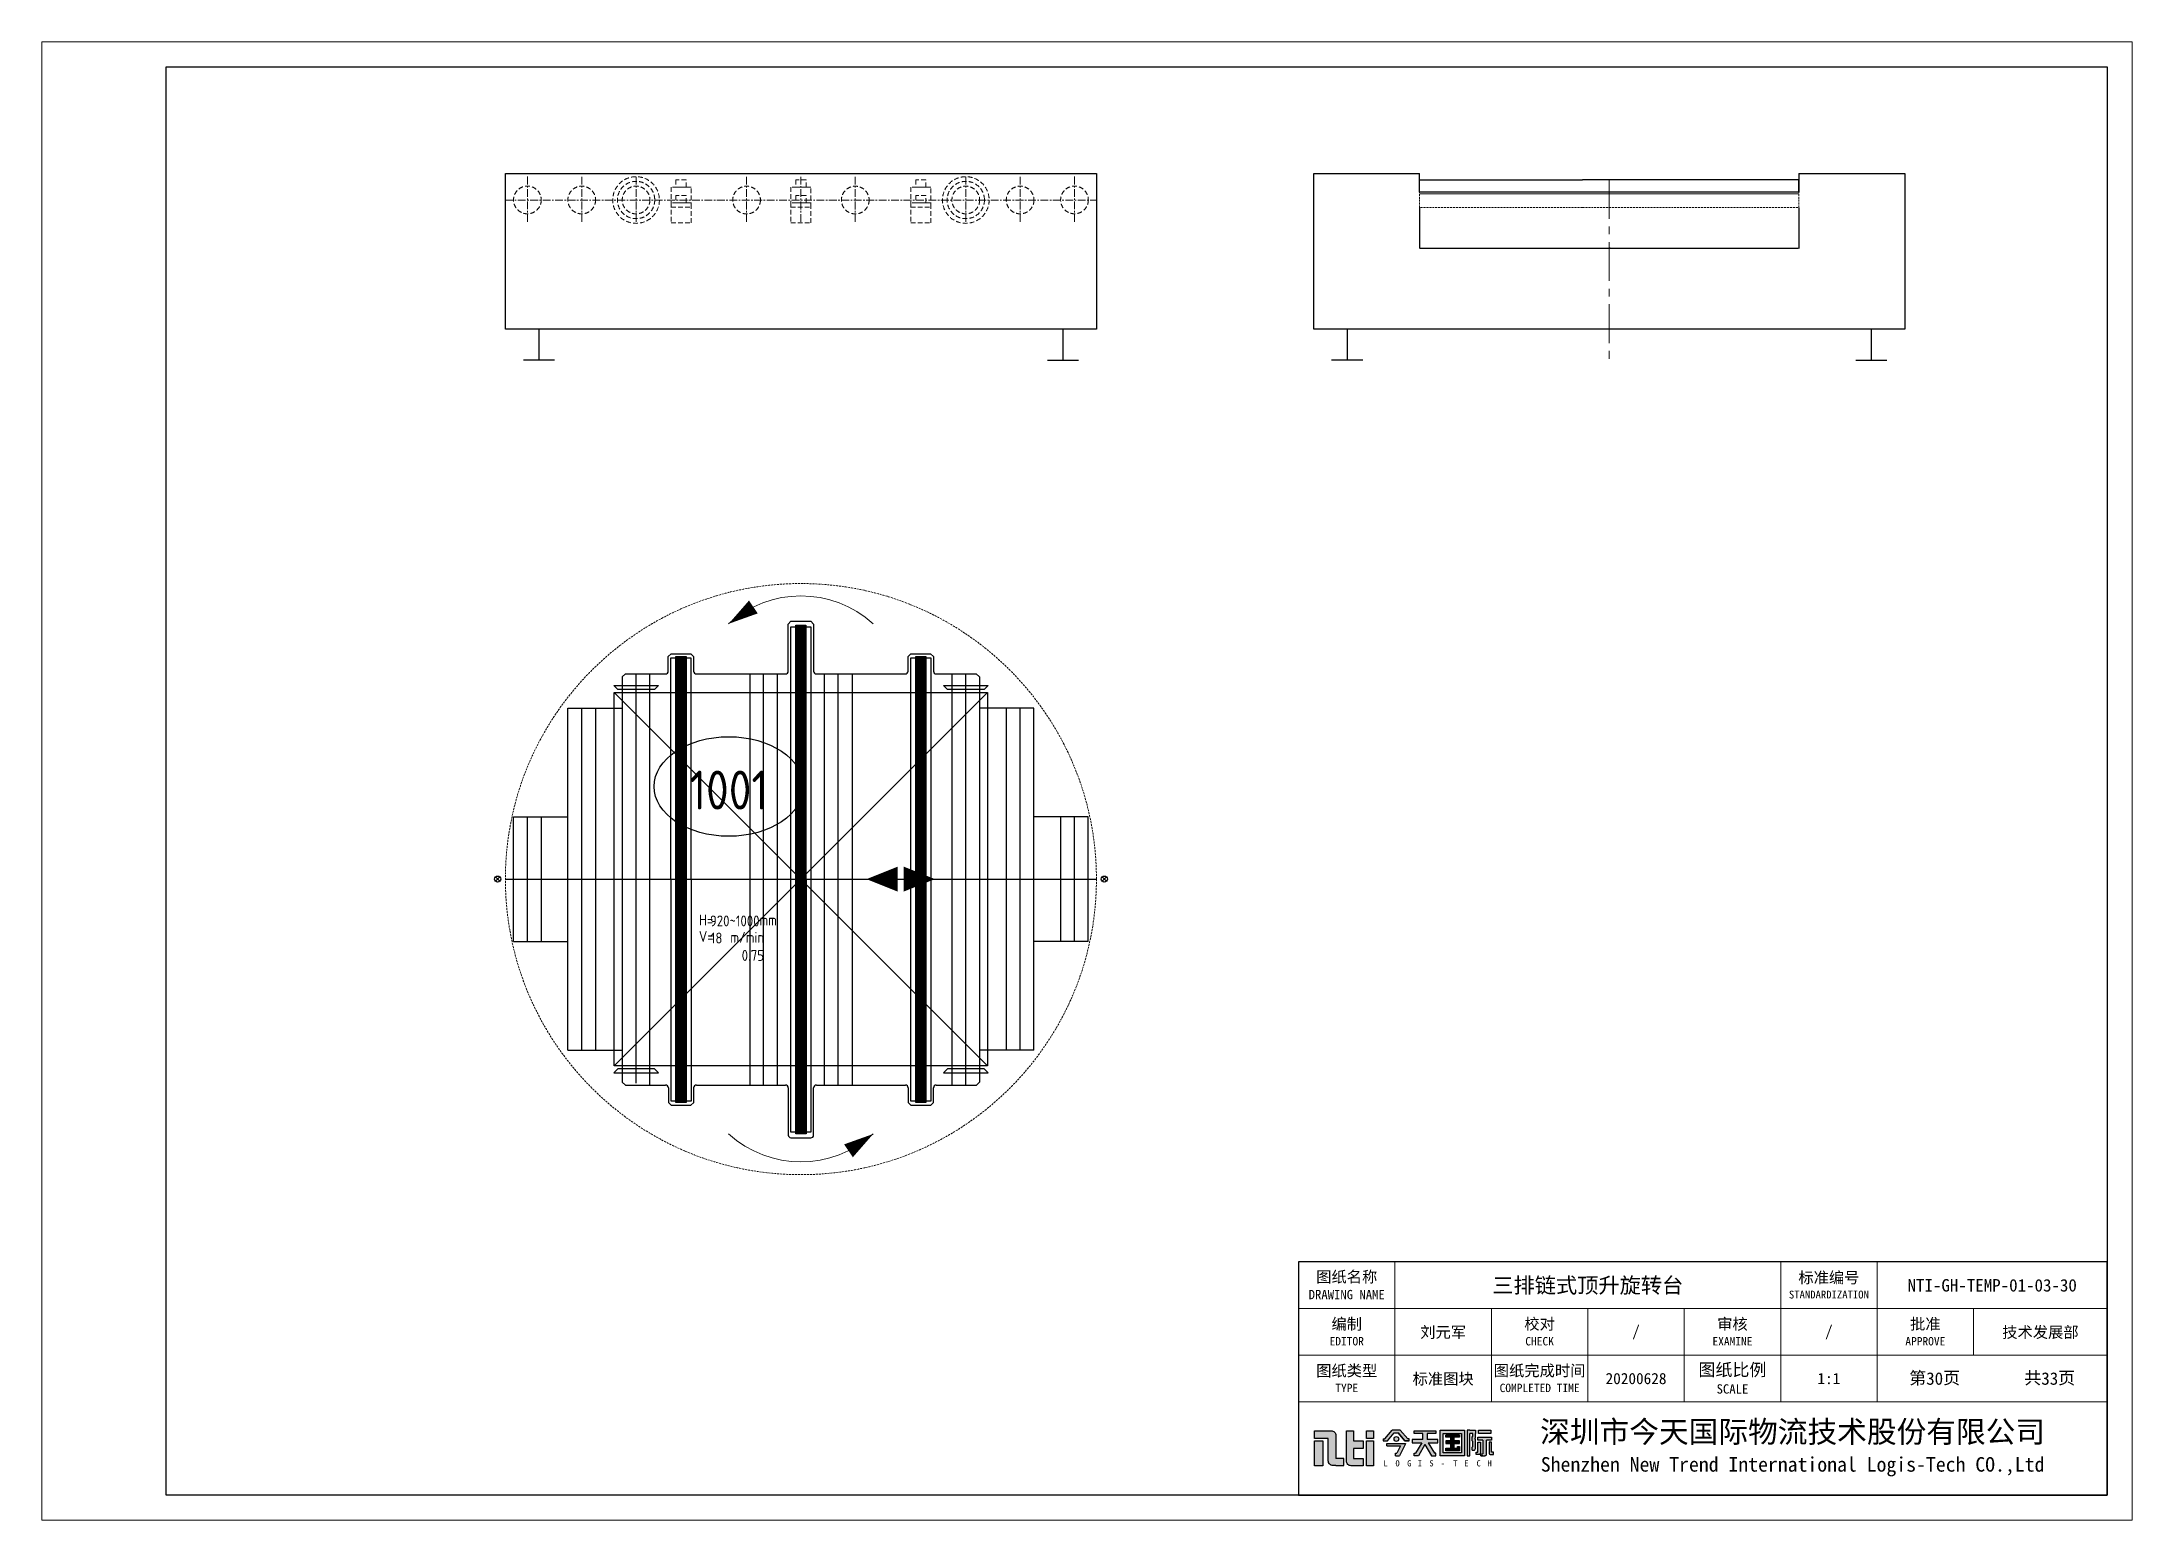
# Model space of a CAD drawing. Header units: millimetres. Extents: x 13310 to 204601, y -25828 to 2684.
# Drawn here: x 184441 to 191161, y -16324 to -11572 of the extents above; entities that cross this region are included whole.
import ezdxf
from ezdxf.enums import TextEntityAlignment as Align

# ---------------------------------------------------------------- set-up
doc = ezdxf.new("R2010")
doc.units = ezdxf.units.MM
for name, pattern in [('CENTER', [2, 1.25, -0.25, 0.25, -0.25]), ('DASHED', [0.75, 0.5, -0.25]), ('DASHED2', [9.525, 6.35, -3.175])]:
    doc.linetypes.add(name, pattern=pattern)
for name, color, linetype, lineweight in [('NTI-中心线层', 1, 'CENTER', 5), ('NTI-标注层', 3, 'Continuous', 9), ('NTI-细实线', 7, 'Continuous', 9), ('NTI-虚线层', 5, 'DASHED2', 9)]:
    doc.layers.add(name, color=color, linetype=linetype, lineweight=lineweight)
for name, color, linetype in [('NTI-功率', 6, 'Continuous'), ('NTI-电气控制', 1, 'Continuous'), ('NTI-粗实线', 7, 'Continuous'), ('NTI-编号层', 6, 'Continuous')]:
    doc.layers.add(name, color=color, linetype=linetype)
doc.layers.add('NTI-输送设备', color=7, linetype='Continuous', plot=False)
doc.styles.add('NTI标准图块应用文字样式', font='gbenor.shx', dxfattribs={"height": 3.5})
doc.styles.get("Standard").update_dxf_attribs({"font": 'gbenor.shx'})
doc.styles.add('标题栏', font='')
doc.styles.get('标题栏').set_extended_font_data('SimSun')
doc.dimstyles.new('ISO-25', dxfattribs={"dimtxt": 2.5, "dimasz": 2.5, "dimexe": 1.25, "dimexo": 0.625, "dimtad": 1, "dimtxsty": 'Standard', "dimcen": 2.5, "dimadec": 0, "dimazin": 0, "dimtfac": 1, "dimtmove": 0, "dimatfit": 3, "dimfxl": 1, "dimarcsym": 0})

# ---------------------------------------------------------------- blocks, each defined once
blk = doc.blocks.new('*U243')
for p, q in [((-842.4, 0), (-842.4, -100)), ((842.4, 0), (842.4, -100)), ((-792.4, -100), (-892.4, -100)), ((792.4, -100), (892.4, -100))]:
    blk.add_line(p, q)
blk.add_lwpolyline([(-950, 500), (950, 500), (950, 0), (-950, 0)], close=True)
at = {"layer": 'NTI-中心线层', "color": 1, "ltscale": 20}
for p, q in [((-879.4, 490.5), (-879.4, 340.5)), ((-704.7, 490.3), (-704.7, 340.3)), ((-530, 490.3), (-530, 340.3)), ((-174.7, 490.1), (-174.7, 340.1)), ((0, 490.1), (0, 340.1)), ((174.7, 490.1), (174.7, 340.1)), ((530, 490.3), (530, 340.3)), ((704.7, 490.3), (704.7, 340.3)), ((879.4, 490.5), (879.4, 340.5)), ((-950, 415.1), (950, 415.1))]:
    blk.add_line(p, q, dxfattribs=at)
at = {"layer": 'NTI-编号层', "linetype": 'DASHED', "lineweight": 9, "ltscale": 30}
for points in [[(-417.6, 341.9), (-353.4, 341.9), (-353.4, 406.2), (-417.6, 406.2)], [(-401.8, 406.2), (-369.2, 406.2), (-369.2, 429.6), (-401.8, 429.6)], [(-32.1, 341.9), (32.1, 341.9), (32.1, 406.2), (-32.1, 406.2)], [(-16.3, 406.2), (16.3, 406.2), (16.3, 429.6), (-16.3, 429.6)], [(353.4, 341.9), (417.6, 341.9), (417.6, 406.2), (353.4, 406.2)], [(369.2, 406.2), (401.8, 406.2), (401.8, 429.6), (369.2, 429.6)]]:
    blk.add_lwpolyline(points, close=True, dxfattribs=at)
at = {"layer": 'NTI-输送设备', "linetype": 'DASHED', "lineweight": 9, "ltscale": 30}
for points in [[(-401.8, 456.2), (-369.2, 456.2), (-369.2, 479.6), (-401.8, 479.6)], [(-16.3, 456.2), (16.3, 456.2), (16.3, 479.6), (-16.3, 479.6)], [(369.2, 456.2), (401.8, 456.2), (401.8, 479.6), (369.2, 479.6)], [(-417.6, 391.9), (-353.4, 391.9), (-353.4, 456.2), (-417.6, 456.2)], [(-32.1, 391.9), (32.1, 391.9), (32.1, 456.2), (-32.1, 456.2)], [(353.4, 391.9), (417.6, 391.9), (417.6, 456.2), (353.4, 456.2)]]:
    blk.add_lwpolyline(points, close=True, dxfattribs=at)
for centre, radius in [((-530, 415.3), 75), ((-530, 415.3), 60), ((530, 415.3), 75), ((530, 415.3), 60), ((-879.4, 415.5), 44.5), ((-704.7, 415.3), 44.5), ((-530, 415.3), 44.5), ((-174.7, 415.1), 44.5), ((174.7, 415.1), 44.5), ((530, 415.3), 44.5), ((704.7, 415.3), 44.5), ((879.4, 415.5), 44.5)]:
    blk.add_circle(centre, radius, dxfattribs=at)
blk = doc.blocks.new('*D242')
at = {"color": 0, "lineweight": -2, "transparency": 16777216}
for p, q in [((-610, 490.4), (-610, 359.4)), ((610, 490.4), (610, 359.4)), ((-607.5, 360.7), (607.5, 360.7))]:
    blk.add_line(p, q, dxfattribs=at)
at = {"color": 0, "transparency": 16777216}
for points in [[(-607.5, 361.1), (-607.5, 360.3), (-610, 360.7)], [(607.5, 361.1), (607.5, 360.3), (610, 360.7)]]:
    blk.add_solid(points, dxfattribs=at)
at = {"layer": 'Defpoints', "color": 0, "transparency": 16777216}
for p in [(-610, 491), (610, 491), (610, 360.7)]:
    blk.add_point(p, dxfattribs=at)
at = {"color": 0, "transparency": 16777216, "insert": (0, 362.6), "char_height": 2.5, "attachment_point": 5}
blk.add_mtext('1220', dxfattribs=at)
blk = doc.blocks.new('图块标准图框标题栏')
h = blk.add_hatch(color=1)
h.dxf.hatch_style = 1
h.paths.add_polyline_path([(-126.08, 8.76), (-127.42, 8.76), (-127.42, 4.73), (-126.08, 4.73)])
h.paths.add_polyline_path([(-124, 9.62, 0.414214), (-124.75, 10.37), (-125.22, 10.37), (-127.41, 10.37), (-127.41, 9.11), (-125.22, 9.11), (-125.22, 5.54, 0.414214), (-124.47, 4.79), (-124, 4.79), (-122.69, 4.79), (-122.69, 5.9), (-124, 5.9)])
h.paths.add_polyline_path([(-121.17, 8.75), (-121.17, 10.37), (-122.3, 10.37), (-122.3, 5.5, 0.414214), (-121.55, 4.75), (-121.17, 4.75), (-119.6, 4.75), (-119.6, 5.89), (-121.17, 5.89), (-121.17, 7.51), (-119.6, 7.51), (-119.6, 8.75)])
h.paths.add_polyline_path([(-117.97, 8.75), (-119.09, 8.75), (-119.09, 4.75), (-117.97, 4.75)])
h.paths.add_polyline_path([(-117.97, 10.37), (-119.09, 10.37), (-119.09, 9.13), (-117.97, 9.13)])
h = blk.add_hatch(color=256)
h.dxf.hatch_style = 1
h.paths.add_polyline_path([(-113.64, 10.45), (-114.96, 10.45), (-116.14, 9.05), (-116.4, 9.05), (-116.4, 8.75), (-115.7, 8.75), (-114.6, 10.05), (-114, 10.05), (-112.9, 8.75), (-112.2, 8.75), (-112.2, 9.05), (-112.45, 9.05)])
h.paths.add_polyline_path([(-113.88, 9.05, 1), (-114.66, 9.05, 1)])
h.paths.add_polyline_path([(-112.8, 8.25), (-112.8, 8.35), (-115.8, 8.35), (-115.8, 7.95), (-113.6, 7.95), (-114.2, 6.75), (-114.4, 6.75), (-114.4, 6.35), (-113.75, 6.35)])
h.paths.add_polyline_path([(-107.63, 8.95), (-109.33, 8.95), (-109.33, 9.95), (-107.93, 9.95), (-107.93, 10.35), (-111.43, 10.35), (-111.43, 9.95), (-110.03, 9.95), (-110.03, 8.95), (-111.73, 8.95), (-111.73, 8.45), (-110.19, 8.45), (-111.19, 6.75), (-111.43, 6.75), (-111.43, 6.35), (-110.73, 6.35), (-109.68, 8.14), (-108.63, 6.35), (-107.93, 6.35), (-107.93, 6.75), (-108.16, 6.75), (-109.16, 8.45), (-107.63, 8.45)])
h.paths.add_polyline_path([(-103.33, 10.45), (-107.23, 10.45), (-107.23, 6.35), (-103.33, 6.35)])
h.paths.add_polyline_path([(-106.73, 9.95), (-103.83, 9.95), (-103.83, 6.85), (-106.73, 6.85)], flags=16)
h.paths.add_polyline_path([(-106.33, 8.75), (-105.53, 8.75), (-105.53, 9.35), (-106.33, 9.35), (-106.33, 9.65), (-104.13, 9.65), (-104.13, 9.35), (-105.03, 9.35), (-105.03, 8.75), (-104.13, 8.75), (-104.13, 8.35), (-105.03, 8.35), (-105.03, 7.55), (-104.43, 7.55), (-104.43, 7.85), (-104.13, 7.85), (-104.13, 7.55), (-104.13, 7.15), (-106.33, 7.15), (-106.33, 7.55), (-105.53, 7.55), (-105.53, 8.35), (-106.33, 8.35)], flags=0)
h.paths.add_polyline_path([(-101.57, 8.95), (-101.67, 9.05), (-101.67, 9.15), (-101.57, 9.25), (-101.57, 9.95), (-101.57, 10.45), (-102.47, 10.45), (-102.87, 10.45), (-102.87, 6.35), (-102.47, 6.35), (-102.47, 9.95), (-101.97, 9.95), (-101.97, 9.45), (-102.07, 9.45), (-102.07, 8.75), (-101.97, 8.65), (-101.97, 7.85), (-102.07, 7.75), (-102.07, 7.25), (-101.97, 7.25), (-101.82, 7.25, 0.414214), (-101.57, 7.5)])
h.paths.add_polyline_path([(-98.97, 9.35), (-101.17, 9.35), (-101.17, 8.85), (-100.37, 8.85), (-100.37, 6.65), (-100.67, 6.65), (-100.67, 6.35), (-100.37, 6.35), (-100.07, 6.35), (-100.02, 6.35, 0.414214), (-99.77, 6.6), (-99.77, 8.85), (-98.97, 8.85)])
h.paths.add_polyline_path([(-99.07, 10.45), (-101.07, 10.45), (-101.07, 9.95), (-99.07, 9.95)])
h.paths.add_polyline_path([(-100.77, 8.55), (-101.17, 8.55), (-101.17, 6.95), (-101.47, 6.95), (-101.47, 6.55), (-101.17, 6.55), (-101.02, 6.55, 0.414214), (-100.77, 6.8)])
h.paths.add_polyline_path([(-98.97, 8.55), (-99.37, 8.55), (-99.37, 6.8, 0.414214), (-99.12, 6.55), (-98.97, 6.55), (-98.67, 6.55), (-98.67, 6.95), (-98.97, 6.95)])
h = blk.add_hatch(color=256)
h.dxf.hatch_style = 1
h.paths.add_polyline_path([(-105.03, 8.75), (-105.03, 9.35), (-104.13, 9.35), (-104.13, 9.65), (-106.33, 9.65), (-106.33, 9.35), (-105.53, 9.35), (-105.53, 8.75), (-106.33, 8.75), (-106.33, 8.35), (-105.53, 8.35), (-105.53, 7.55), (-106.33, 7.55), (-106.33, 7.15), (-104.13, 7.15), (-104.13, 7.55), (-104.13, 7.85), (-104.43, 7.85), (-104.43, 7.55), (-105.03, 7.55), (-105.03, 8.35), (-104.13, 8.35), (-104.13, 8.75)])
for p, q in [((-116.14, 9.05), (-114.96, 10.45)), ((-113.64, 10.45), (-114.96, 10.45)), ((-112.45, 9.05), (-113.64, 10.45)), ((-116.4, 9.05), (-116.4, 8.75)), ((-116.4, 9.05), (-116.14, 9.05)), ((-116.4, 8.75), (-115.7, 8.75)), ((-115.8, 7.95), (-113.6, 7.95)), ((-115.7, 8.75), (-114.6, 10.05)), ((-114.6, 10.05), (-114, 10.05)), ((-114.6, 10.05), (-114, 10.05)), ((-114.4, 6.35), (-114.4, 6.75)), ((-114.4, 6.75), (-114.2, 6.75)), ((-113.6, 7.95), (-114.2, 6.75)), ((-114, 10.05), (-112.9, 8.75)), ((-112.9, 8.75), (-114, 10.05)), ((-112.8, 8.25), (-113.75, 6.35)), ((-112.9, 8.75), (-112.2, 8.75)), ((-112.2, 8.75), (-112.9, 8.75)), ((-112.2, 9.05), (-112.45, 9.05)), ((-112.2, 8.75), (-112.2, 9.05)), ((-111.43, 6.75), (-111.19, 6.75)), ((-111.43, 6.35), (-111.43, 6.75)), ((-110.19, 8.45), (-111.19, 6.75)), ((-109.68, 8.14), (-110.73, 6.35)), ((-109.68, 8.14), (-108.63, 6.35)), ((-109.16, 8.45), (-108.16, 6.75)), ((-107.93, 6.75), (-108.16, 6.75)), ((-107.93, 6.35), (-107.93, 6.75)), ((-102.07, 7.25), (-101.97, 7.25)), ((-101.57, 9.25), (-101.67, 9.15)), ((-101.67, 9.15), (-101.67, 9.05)), ((-101.57, 8.95), (-101.67, 9.05)), ((-110.73, 6.35), (-111.43, 6.35)), ((-108.63, 6.35), (-107.93, 6.35))]:
    blk.add_line(p, q)
at = {"color": 7, "linetype": 'Continuous'}
for p, q in [((-115.8, 7.95), (-115.8, 8.35)), ((-115.8, 8.35), (-112.8, 8.35)), ((-112.8, 8.35), (-112.8, 8.25)), ((-99.77, 6.6), (-99.77, 8.65))]:
    blk.add_line(p, q, dxfattribs=at)
at = {"color": 1}
for points in [[(-125.22, 9.11), (-127.41, 9.11), (-127.41, 10.37), (-125.22, 10.37)], [(-121.17, 8.75), (-119.6, 8.75), (-119.6, 7.51), (-121.17, 7.51)], [(-121.17, 7.51), (-121.17, 5.89)], [(-124, 4.79), (-122.69, 4.79), (-122.69, 5.9), (-124, 5.9)], [(-121.17, 5.89), (-119.6, 5.89), (-119.6, 4.75), (-121.17, 4.75)]]:
    blk.add_lwpolyline(points, dxfattribs=at)
for points in [[(-125.22, 10.37), (-124.75, 10.37, -0.414214), (-124, 9.62), (-124, 5.9)], [(-121.17, 4.75), (-121.55, 4.75, -0.414214), (-122.3, 5.5), (-122.3, 10.37), (-121.17, 10.37), (-121.17, 8.75)], [(-124, 4.79), (-124.47, 4.79, -0.414214), (-125.22, 5.54), (-125.22, 9.11)]]:
    blk.add_lwpolyline(points, format="xyb", dxfattribs=at)
for points in [[(-119.09, 10.37), (-117.97, 10.37), (-117.97, 9.13), (-119.09, 9.13)], [(-127.42, 8.76), (-126.08, 8.76), (-126.08, 4.73), (-127.42, 4.73)], [(-119.09, 8.75), (-117.97, 8.75), (-117.97, 4.75), (-119.09, 4.75)]]:
    blk.add_lwpolyline(points, close=True, dxfattribs=at)
for points in [[(-110.03, 9.95), (-111.43, 9.95), (-111.43, 10.35), (-107.93, 10.35), (-107.93, 9.95), (-109.33, 9.95)], [(-102.47, 10.45), (-102.87, 10.45), (-102.87, 6.35), (-102.47, 6.35), (-102.47, 9.95)], [(-102.47, 10.45), (-101.57, 10.45), (-101.57, 9.95)], [(-110.03, 8.95), (-111.73, 8.95), (-111.73, 8.45), (-110.19, 8.45)], [(-110.03, 8.95), (-110.03, 9.95)], [(-109.33, 9.95), (-109.33, 8.95)], [(-109.16, 8.45), (-107.63, 8.45), (-107.63, 8.95), (-109.33, 8.95)], [(-105.53, 9.35), (-106.33, 9.35), (-106.33, 9.65), (-104.13, 9.65), (-104.13, 9.35), (-105.03, 9.35)], [(-105.53, 8.75), (-106.33, 8.75), (-106.33, 8.35), (-105.53, 8.35)], [(-104.13, 7.55), (-104.13, 7.15), (-106.33, 7.15), (-106.33, 7.55), (-105.53, 7.55)], [(-105.53, 8.75), (-105.53, 9.35)], [(-105.53, 7.55), (-105.53, 8.35)], [(-105.03, 9.35), (-105.03, 8.75)], [(-105.03, 8.35), (-104.13, 8.35), (-104.13, 8.75), (-105.03, 8.75)], [(-105.03, 8.35), (-105.03, 7.55)], [(-105.03, 7.55), (-104.43, 7.55)], [(-104.43, 7.55), (-104.43, 7.85), (-104.13, 7.85), (-104.13, 7.55)], [(-101.97, 9.95), (-102.47, 9.95)], [(-101.57, 9.25), (-101.57, 9.95)], [(-101.17, 6.55), (-101.47, 6.55), (-101.47, 6.95), (-101.17, 6.95)], [(-100.37, 8.85), (-101.17, 8.85), (-101.17, 9.35), (-98.97, 9.35), (-98.97, 8.85), (-99.77, 8.85)], [(-100.37, 8.85), (-100.37, 6.65)], [(-98.97, 6.55), (-98.67, 6.55), (-98.67, 6.95), (-98.97, 6.95)], [(-100.37, 6.35), (-100.67, 6.35), (-100.67, 6.65), (-100.37, 6.65)]]:
    blk.add_lwpolyline(points)
for points in [[(-107.23, 10.45), (-103.33, 10.45), (-103.33, 6.35), (-107.23, 6.35)], [(-101.07, 10.45), (-99.07, 10.45), (-99.07, 9.95), (-101.07, 9.95)], [(-106.73, 9.95), (-103.83, 9.95), (-103.83, 6.85), (-106.73, 6.85)]]:
    blk.add_lwpolyline(points, close=True)
at = {"color": 7, "linetype": 'Continuous'}
for points in [[(-104.13, 9.55), (-104.13, 9.65), (-106.33, 9.65)], [(-102.07, 7.25), (-102.07, 7.75), (-101.97, 7.85), (-101.97, 8.65), (-102.07, 8.75), (-102.07, 9.45), (-101.97, 9.45), (-101.97, 9.95)], [(-114.4, 6.35), (-113.75, 6.35)], [(-100.67, 6.35), (-100.67, 6.55)], [(-100.67, 6.35), (-100.07, 6.35)], [(-100.02, 6.35), (-100.07, 6.35)]]:
    blk.add_lwpolyline(points, dxfattribs=at)
for points in [[(-101.97, 7.25), (-101.82, 7.25, 0.414214), (-101.57, 7.5), (-101.57, 8.95)], [(-101.17, 6.95), (-101.17, 8.55), (-100.77, 8.55), (-100.77, 6.8, -0.414214), (-101.02, 6.55), (-101.17, 6.55)], [(-100.37, 6.35), (-100.02, 6.35, 0.414214), (-99.77, 6.6), (-99.77, 8.85)], [(-98.97, 6.95), (-98.97, 8.55), (-99.37, 8.55), (-99.37, 6.8, 0.414214), (-99.12, 6.55), (-98.97, 6.55)]]:
    blk.add_lwpolyline(points, format="xyb")
blk.add_circle((-114.27, 9.05), 0.388, dxfattribs=at)
at = {"layer": 'NTI-粗实线'}
blk.add_lwpolyline([(-130, 0), (0, 0), (0, 37.5), (-130, 37.5)], close=True, dxfattribs=at)
at = {"layer": 'NTI-细实线'}
for p, q in [((-114.5, 37.5), (-114.5, 15)), ((-52.5, 22.5), (-52.5, 37.5)), ((-37, 22.5), (-37, 37.5)), ((0, 30), (-130, 30)), ((-99, 30), (-99, 15)), ((-83.5, 30), (-83.5, 15)), ((-68, 30), (-68, 15)), ((-21.5, 30), (-21.5, 22.5)), ((0, 22.5), (-130, 22.5)), ((-52.5, 22.5), (-52.5, 15)), ((-37, 22.5), (-37, 15)), ((0, 15), (-130, 15))]:
    blk.add_line(p, q, dxfattribs=at)
at = {"style": '标题栏'}
blk.add_attdef('图纸名称', text='', height=2.5, dxfattribs=at).set_placement((-83.5, 33.75), align=Align.MIDDLE_CENTER)
for tag, height, p in [('标准编号', 2, (-18.5, 33.75)), ('编制人员', 1.8, (-106.75, 26.25)), ('校对人员', 1.8, (-75.75, 26.25)), ('审核人员', 1.8, (-44.75, 26.25)), ('批准', 1.8, (-10.75, 26.25)), ('图纸类型', 1.8, (-106.75, 18.75)), ('图纸完成时间', 1.8, (-75.75, 18.75)), ('图纸比例', 1.8, (-44.75, 18.75)), ('N', 2, (-27.75, 18.75)), ('N', 2, (-9.25, 18.75))]:
    blk.add_attdef(tag, text='', height=height, dxfattribs=at).set_placement(p, align=Align.MIDDLE)
at = {"layer": 'NTI-细实线', "color": 7, "style": '标题栏'}
for s, p in [('L', (-116.36, 4.64)), ('O', (-114.42, 4.64)), ('G', (-112.54, 4.64)), ('I', (-110.82, 4.64)), ('S', (-108.97, 4.64)), ('-', (-107.13, 4.64)), ('T', (-105.13, 4.64)), ('E', (-103.36, 4.64)), ('C', (-101.38, 4.64)), ('H', (-99.62, 4.64))]:
    blk.add_text(s, height=1, dxfattribs=at).set_placement(p)
at = {"layer": 'NTI-细实线', "attachment_point": 5, "style": '标题栏'}
for s, insert, char_height, width in [('图纸名称\\P{\\H0.83333x;DRAWING NAME}', (-122.25, 33.75), 1.8, 15.1979), ('标准编号\\P{\\H0.7x;STANDARDIZATION}', (-44.75, 33.75), 1.8, 15.1979), ('编制\\P{\\H0.75x;EDITOR}', (-122.25, 26.25), 1.8, 14.4665), ('校对\\P{\\H0.75x;CHECK}', (-91.25, 26.25), 1.8, 14.4665), ('审核\\P{\\H0.75x;EXAMINE}', (-60.25, 26.25), 1.8, 14.4665), ('批准\\P{\\H0.75x;APPROVE}', (-29.25, 26.25), 1.8, 14.4665), ('图纸类型\\P{\\H0.75x;TYPE}', (-122.25, 18.75), 1.8, 14.4665), ('图纸完成时间\\P{\\H0.75x;COMPLETED TIME}', (-91.25, 18.75), 1.8, 17.2878), ('图纸比例\\P{\\H0.75x;SCALE}', (-60.25, 18.75), 2, 14.4665), ('第  页', (-27.75, 18.75), 2, 24.25), ('共  页', (-9.25, 18.75), 2, 24.25), ('深圳市今天国际物流技术股份有限公司\\P{\\H0.66667x;Shenzhen New Trend International Logis-Tech CO.,Ltd}', (-50.58, 7.5), 3.5, 116.0664)]:
    blk.add_mtext(s, dxfattribs=dict(at, insert=insert, char_height=char_height, width=width))
blk = doc.blocks.new('NTI-物流方向示意')
at = {"layer": 'NTI-标注层'}
blk.add_lwpolyline([(0, 0, 0, 80, 0), (-100, 0, 50, 50, 0)], format="xyseb", dxfattribs=at)
blk = doc.blocks.new('*U375')
at = {"layer": 'NTI-标注层'}
for points in [[(-232.4, 820.6, 0, 50, 0), (-152.8, 874.8, 50, 50, 0)], [(232.6, -819.1, 0, 50, 0), (153, -873.3, 50, 50, 0)]]:
    blk.add_lwpolyline(points, format="xyseb", dxfattribs=at)
for centre, start, end in [((0.1, 564.4), 47.76261, 132.23739), ((0.1, -562.9), 227.76261, 312.23739)]:
    blk.add_arc(centre, 345.9, start, end, dxfattribs=at)
at = {"layer": 'NTI-编号层', "ltscale": 10}
blk.add_ellipse((-231.9, 297.7), major_axis=(240, 0), ratio=0.666667, dxfattribs=at)
at = {"layer": 'NTI-虚线层'}
blk.add_circle((0, 0), 950, dxfattribs=at)
at = {"layer": 'NTI-输送设备'}
for p, q in [((-40.8, 820), (-32.2, 829.1)), ((-40.8, 668.4), (-40.8, 820)), ((-32.2, 829.1), (32, 829.1)), ((32, 829.1), (40.6, 820)), ((40.6, 820), (40.6, 668.4)), ((-426.3, 715.5), (-417.3, 724.5)), ((-426.3, 668.4), (-426.3, 715.5)), ((-417.3, 724.5), (-353.9, 724.5)), ((-353.9, 724.5), (-344.9, 715.5)), ((-344.9, 715.5), (-344.9, 668.4)), ((344.7, 715.5), (353.7, 724.5)), ((344.7, 668.4), (344.7, 715.5)), ((353.7, 724.5), (417.1, 724.5)), ((417.1, 724.5), (426.1, 715.5)), ((426.1, 715.5), (426.1, 668.4)), ((-601.6, 622.8), (-588.8, 610)), ((-564.1, 659.4), (-574.6, 650.5)), ((-574.6, 650.5), (-574.4, -653.1)), ((-564.1, 659.4), (-435.3, 659.4)), ((-458.2, 622.8), (-471, 610)), ((-335.8, 659.4), (-49.8, 659.4)), ((49.7, 659.4), (335.7, 659.4)), ((435.2, 659.4), (563.9, 659.4)), ((458.4, 622.8), (471.2, 610)), ((563.9, 659.4), (574.4, 650.5)), ((574.4, 650.5), (574.6, -653.1)), ((601.8, 622.8), (589, 610)), ((-749.1, 550), (-574.4, 550)), ((749.3, 550), (574.6, 550)), ((-923.8, 200), (-749.1, 200)), ((924, 200), (749.3, 200)), ((-923.8, -200), (-749.1, -200)), ((924, -200), (749.3, -200)), ((-749.1, -550), (-574.4, -550)), ((749.3, -550), (574.6, -550)), ((-601.6, -622.8), (-588.8, -610)), ((-574.4, -653.1), (-563.9, -662)), ((-563.9, -662), (-435.2, -662)), ((-458.2, -622.8), (-471, -610)), ((-426.1, -671), (-426.1, -718.1)), ((-344.7, -718.1), (-344.7, -671)), ((-335.7, -662), (-49.7, -662)), ((-40.6, -671), (-40.6, -822.6)), ((40.8, -822.6), (40.8, -671)), ((49.8, -662), (335.8, -662)), ((344.9, -671), (344.9, -718.1)), ((426.3, -718.1), (426.3, -671)), ((435.3, -662), (564.1, -662)), ((458.4, -622.8), (471.2, -610)), ((574.6, -653.1), (564.1, -662)), ((601.8, -622.8), (589, -610)), ((-426.1, -718.1), (-417.1, -727.1)), ((-417.1, -727.1), (-353.7, -727.1)), ((-353.7, -727.1), (-344.7, -718.1)), ((344.9, -718.1), (353.9, -727.1)), ((353.9, -727.1), (417.3, -727.1)), ((417.3, -727.1), (426.3, -718.1)), ((-32, -831.7), (32.2, -831.7))]:
    blk.add_line(p, q, dxfattribs=at)
at = {"layer": 'NTI-输送设备', "color": 1}
for p, q in [((-529.9, -656), (-529.9, 659.4)), ((-120.1, -662), (-120.1, 659.4)), ((119.9, -662), (119.9, 659.4)), ((530.1, -662), (530.1, 659.4)), ((-704.6, -550), (-704.6, 550)), ((704.8, -550), (704.8, 550)), ((-879.3, -200), (-879.3, 200)), ((879.5, -200), (879.5, 200)), ((-949.9, 0), (950.1, 0))]:
    blk.add_line(p, q, dxfattribs=at)
at = {"layer": 'NTI-输送设备', "color": 3}
for p, q in [((-599.9, 600), (600.1, -600)), ((600.1, 600), (-599.9, -600))]:
    blk.add_line(p, q, dxfattribs=at)
at = {"layer": 'NTI-输送设备', "color": 5}
for p, q in [((-967.8, -7.1), (-982, 7.1)), ((-967.8, 7.1), (-982, -7.1)), ((968, -7.1), (982.2, 7.1)), ((968, 7.1), (982.2, -7.1))]:
    blk.add_line(p, q, dxfattribs=at)
at = {"layer": 'NTI-输送设备'}
for points in [[(-16.2, -813.6), (-32, -813.6), (-32.2, 811), (-16.4, 811)], [(16.2, 811), (32, 811), (32.2, -813.6), (16.4, -813.6)], [(-401.7, -713.6), (-417.5, -713.6), (-417.7, 711), (-401.9, 711)], [(-369.3, 711), (-353.5, 711), (-353.3, -713.6), (-369.1, -713.6)], [(369.3, -713.6), (353.5, -713.6), (353.3, 711), (369.1, 711)], [(401.7, 711), (417.5, 711), (417.7, -713.6), (401.9, -713.6)], [(-601.6, 622.8), (-458.2, 622.8)], [(-471, 610), (-588.8, 610)], [(-485.4, -662), (-485.4, 659.4)], [(-164.6, 659.4), (-164.6, -662)], [(-75.6, -662), (-75.6, 659.4)], [(75.4, -662), (75.4, 659.4)], [(164.4, 659.4), (164.4, -662)], [(458.4, 622.8), (601.8, 622.8)], [(589, 610), (471.2, 610)], [(485.6, 659.4), (485.6, -662)], [(-749.1, -550), (-749.1, 550)], [(-660.1, 550), (-660.1, -550)], [(660.3, 550), (660.3, -550)], [(749.3, -550), (749.3, 550)], [(-923.8, -200), (-923.8, 200)], [(-834.8, 200), (-834.8, -200)], [(835, 200), (835, -200)], [(924, -200), (924, 200)], [(-601.6, -622.8), (-458.2, -622.8)], [(-471, -610), (-588.8, -610)], [(458.4, -622.8), (601.8, -622.8)], [(589, -610), (471.2, -610)]]:
    blk.add_lwpolyline(points, dxfattribs=at)
for points in [[(16.4, -818.5), (-16.2, -818.5), (-16.4, 815.9), (16.2, 815.9)], [(-369.1, -718.5), (-401.7, -718.5), (-401.9, 715.9), (-369.3, 715.9)], [(401.9, -718.5), (369.3, -718.5), (369.1, 715.9), (401.7, 715.9)]]:
    blk.add_lwpolyline(points, close=True, dxfattribs=at)
at = {"layer": 'NTI-输送设备', "const_width": 32}
for points in [[(-0.1, 815.9), (0.1, -818.5)], [(-385.6, 715.9), (-385.4, -718.5)], [(385.4, 715.9), (385.6, -718.5)]]:
    blk.add_lwpolyline(points, dxfattribs=at)
at = {"layer": 'NTI-输送设备', "color": 3}
blk.add_lwpolyline([(-599.9, 600), (600.1, 600), (600.1, -600), (-599.9, -600)], close=True, dxfattribs=at)
at = {"layer": 'NTI-输送设备', "color": 5}
for centre in [(-974.9, 0), (975.1, 0)]:
    blk.add_circle(centre, 10, dxfattribs=at)
at = {"layer": 'NTI-输送设备'}
for centre, radius, start, end in [((-435.3, 668.4), 9.05, 270.00002, 0.00009), ((-335.8, 668.4), 9.05, 180, 269.9998), ((-49.8, 668.4), 9.05, 270, 0.00014), ((49.7, 668.4), 9.05, 180, 269.9997), ((335.7, 668.4), 9.05, 270, 360), ((435.2, 668.4), 9.05, 180, 270), ((-435.2, -671), 9.05, 0.00002, 89.99998), ((-335.7, -671), 9.05, 90.00034, 180), ((-49.7, -671), 9.05, 0, 90), ((49.8, -671), 9.05, 90.00015, 180), ((335.8, -671), 9.05, 359.99985, 90), ((435.3, -671), 9.05, 90, 179.99999), ((-31.6, -822.6), 9.05, 179.99995, 267.13418), ((32.2, -823), 8.61, 270, 2.86758)]:
    blk.add_arc(centre, radius, start, end, dxfattribs=at)
at = {"layer": 'NTI-输送设备', "xscale": -1}
blk.add_blockref('NTI-物流方向示意', (210.8, 0), dxfattribs=at)
at = {"layer": 'NTI-输送设备'}
blk.add_blockref('NTI-物流方向示意', (430.8, 0), dxfattribs=at)
at = {"layer": 'NTI-功率', "style": 'NTI标准图块应用文字样式'}
blk.add_attdef('005电机功率(KW)', text='', height=35, dxfattribs=at).set_placement((-154.4, -245.4), align=Align.MIDDLE)
at = {"layer": 'NTI-标注层', "char_height": 35, "attachment_point": 1, "style": 'NTI标准图块应用文字样式'}
for s, insert in [('H=', (-327.9, -114)), ('mm', (-133.3, -114)), ('V=', (-327.9, -166.9)), ('m/min', (-226.9, -169.7))]:
    blk.add_mtext_dynamic_manual_height_columns(s, width=11.869, gutter_width=17.5, heights=[0], dxfattribs=dict(at, insert=insert))
at = {"layer": 'NTI-标注层', "style": 'NTI标准图块应用文字样式'}
for tag, p in [('003输送高度(mm)', (-292.3, -134.4)), ('004输送速度(m/min)', (-289.8, -189.4))]:
    blk.add_attdef(tag, text='', height=35, dxfattribs=at).set_placement(p, align=Align.MIDDLE_LEFT)
for tag, flags, p in [('旋转速度(m/min)', 1, (-154.4, -288.9)), ('011备注', 1, (-154.4, -387.9)), ('012设计单位', 3, (-154.4, -429.1))]:
    blk.add_attdef(tag, text='', height=35, dxfattribs=dict(at, flags=flags)).set_placement(p, align=Align.MIDDLE)
at = {"layer": 'NTI-标注层', "style": 'NTI标准图块应用文字样式', "flags": 1}
blk.add_attdef('005额定载荷(kg)', (-220.7, -479.6), '', height=35, dxfattribs=at)
at = {"layer": 'NTI-电气控制', "style": 'NTI标准图块应用文字样式', "flags": 3}
blk.add_attdef('007控制方式', text='', height=50, dxfattribs=at).set_placement((-203.1, -342.4), align=Align.MIDDLE)
at = {"layer": 'NTI-编号层', "style": 'NTI标准图块应用文字样式'}
blk.add_attdef('000设备编号', text='', height=125, dxfattribs=at).set_placement((-231.9, 286.2), align=Align.MIDDLE)
blk = doc.blocks.new('*U241')
for p, q in [((-842.413, 100), (-842.413, 0)), ((842.413, 100), (842.413, 0)), ((-792.413, 0), (-892.413, 0)), ((792.413, 0), (892.413, 0))]:
    blk.add_line(p, q)
for points in [[(610, 600), (950, 600), (950, 100), (-950, 100), (-950, 600), (-610, 600)], [(610, 600), (610, 540), (-610, 540), (-610, 600)]]:
    blk.add_lwpolyline(points)
at = {"layer": 'NTI-中心线层', "color": 1, "ltscale": 100}
blk.add_line((0, 580), (0, 0), dxfattribs=at)
at = {"layer": 'NTI-中心线层', "color": 1}
blk.add_line((610, 535.5), (-610, 535.5), dxfattribs=at)
at = {"layer": 'NTI-虚线层'}
for points in [[(-86, 491), (-610, 491), (-610, 540)], [(-86, 491), (610, 491), (610, 540)]]:
    blk.add_lwpolyline(points, dxfattribs=at)
at = {"layer": 'NTI-输送设备'}
for points in [[(-610, 540), (-610, 580), (-86, 580)], [(610, 540), (610, 580), (-86, 580)]]:
    blk.add_lwpolyline(points, dxfattribs=at)
dim = blk.add_linear_dim(base=(610, 360.682), p1=(-610, 491), p2=(610, 491), dimstyle='ISO-25')
dim.commit()
dim.dimension.update_dxf_attribs({"geometry": '*D242', "text_midpoint": (0, 362.557)})

msp = doc.modelspace()

# ---------------------------------------------------------------- linework, layer by layer
at = {"layer": 'NTI-粗实线'}
msp.add_lwpolyline([(184841.4, -16244.4), (184841.4, -11652.4), (191081.4, -11652.4), (191081.4, -16244.4)], close=True, dxfattribs=at)
at = {"layer": 'NTI-细实线'}
msp.add_lwpolyline([(184441.4, -16324.4), (184441.4, -11572.4), (191161.4, -11572.4), (191161.4, -16324.4)], close=True, dxfattribs=at)

# ---------------------------------------------------------------- block references
ref = msp.add_blockref('图块标准图框标题栏', (191081.4, -16244.4), dxfattribs=dict(xscale=20, yscale=20, zscale=20))
ref.add_attrib('图纸名称', '三排链式顶升旋转台', dxfattribs={"height": 50, "style": '标题栏'}).set_placement((189411.4, -15569.4), align=Align.MIDDLE_CENTER)
ref.add_attrib('标准编号', 'NTI-GH-TEMP-01-03-30', dxfattribs={"height": 40, "style": '标题栏'}).set_placement((190711.4, -15569.4), align=Align.MIDDLE)
ref.add_attrib('图纸类型', '标准图块', dxfattribs={"height": 36, "style": '标题栏'}).set_placement((188946.4, -15869.4), align=Align.MIDDLE)
ref.add_attrib('图纸比例', '1:1', dxfattribs={"height": 36, "style": '标题栏'}).set_placement((190186.4, -15869.4), align=Align.MIDDLE)
ref.add_attrib('图纸完成时间', '20200628', dxfattribs={"height": 36, "style": '标题栏'}).set_placement((189566.4, -15869.4), align=Align.MIDDLE)
ref.add_attrib('编制人员', '刘元军', dxfattribs={"height": 36, "style": '标题栏'}).set_placement((188946.4, -15719.4), align=Align.MIDDLE)
ref.add_attrib('校对人员', '/', dxfattribs={"height": 36, "style": '标题栏'}).set_placement((189566.4, -15719.4), align=Align.MIDDLE)
ref.add_attrib('审核人员', '/', dxfattribs={"height": 36, "style": '标题栏'}).set_placement((190186.4, -15719.4), align=Align.MIDDLE)
ref.add_attrib('批准', '技术发展部', dxfattribs={"height": 36, "style": '标题栏'}).set_placement((190866.4, -15719.4), align=Align.MIDDLE)
ref.add_attrib('N', '33', dxfattribs={"height": 40, "style": '标题栏'}).set_placement((190896.4, -15869.4), align=Align.MIDDLE)
ref.add_attrib('N', '30', dxfattribs={"height": 40, "style": '标题栏'}).set_placement((190526.4, -15869.4), align=Align.MIDDLE)
at = {"layer": 'NTI-编号层'}
for name, p in [('*U243', (186881.8, -12496.2)), ('*U241', (189480.2, -12596.2))]:
    msp.add_blockref(name, p, dxfattribs=at)
msp.add_blockref('*U375', (186881.7, -14263.8), dxfattribs=at).add_auto_attribs({'000设备编号': '1001', '003输送高度(mm)': '920~1000', '004输送速度(m/min)': '18', '005电机功率(KW)': '0.75'})

doc.saveas('drawing.dxf')
